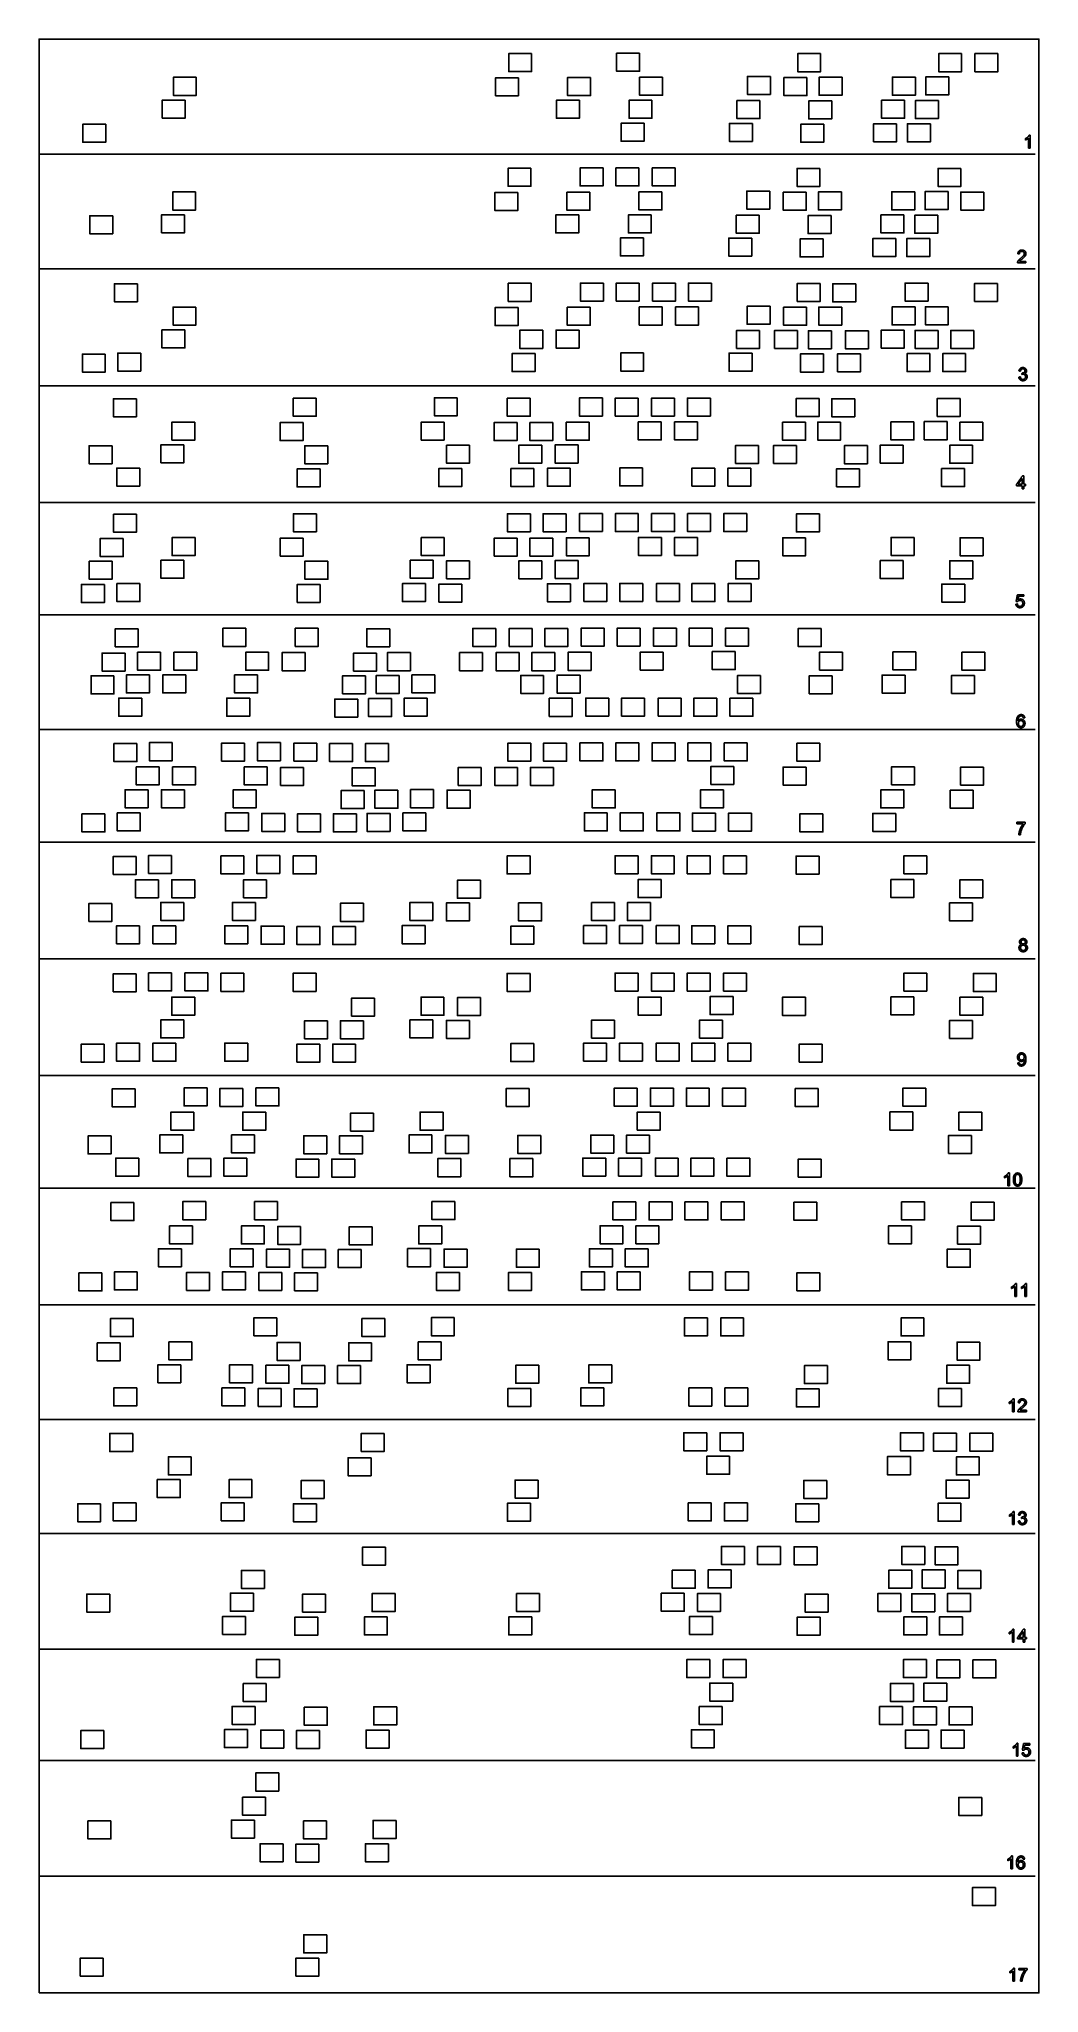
# Model space of a CAD drawing. Header units: millimetres. Extents: x 164 to 552, y -579 to 180.
import ezdxf

# ---------------------------------------------------------------- set-up
doc = ezdxf.new("R2010")
doc.units = ezdxf.units.MM
doc.layers.add('Layer 01', color=12, linetype='Continuous', true_color=0xc80000)
doc.layers.add('Layer 03', color=5, linetype='Continuous', true_color=0x0000ff)

msp = doc.modelspace()

# ---------------------------------------------------------------- linework, layer by layer
at = {"layer": 'Layer 01'}
for p, q in [((548.19, 141.14), (548.19, 137.23)), ((548.19, 137.23), (548.8, 137.23)), ((548.8, 142.25), (548.4, 142.25)), ((548.8, 137.23), (548.8, 142.25)), ((543.87, 92.7), (547.17, 92.7)), ((543.87, 92.7), (547.17, 92.7)), ((547.17, 93.29), (544.72, 93.29)), ((547.17, 93.29), (544.72, 93.29)), ((547.17, 92.7), (547.17, 93.29)), ((547.17, 92.7), (547.17, 93.29)), ((546.9, -124.35), (543.67, -124.35)), ((543.67, -124.35), (543.67, -124.94)), ((543.67, -124.94), (546.11, -124.94)), ((546.9, -124.83), (546.9, -124.35)), ((540.09, -261.58), (540.09, -265.49)), ((540.71, -260.47), (540.31, -260.47)), ((540.71, -265.49), (540.71, -260.47)), ((540.09, -265.49), (540.71, -265.49)), ((542.82, -304.52), (542.82, -308.43)), ((542.82, -308.43), (543.43, -308.43)), ((543.43, -303.41), (543.04, -303.41)), ((543.43, -308.43), (543.43, -303.41)), ((546.7, -304.52), (546.7, -308.43)), ((546.7, -308.43), (547.32, -308.43)), ((547.32, -303.41), (546.92, -303.41)), ((547.32, -308.43), (547.32, -303.41)), ((542.54, -348.13), (542.15, -348.13)), ((542.54, -353.15), (542.54, -348.13)), ((541.93, -349.24), (541.93, -353.15)), ((541.93, -353.15), (542.54, -353.15)), ((544.04, -353.15), (547.34, -353.15)), ((547.34, -352.56), (544.89, -352.56)), ((547.34, -353.15), (547.34, -352.56)), ((541.99, -392.98), (541.99, -396.89)), ((542.6, -391.87), (542.21, -391.87)), ((542.6, -396.89), (542.6, -391.87)), ((541.99, -396.89), (542.6, -396.89)), ((541.9, -438.6), (541.9, -442.5)), ((542.51, -437.49), (542.12, -437.49)), ((542.51, -442.5), (542.51, -437.49)), ((541.9, -442.5), (542.51, -442.5)), ((543.45, -482.9), (543.45, -486.81)), ((544.06, -481.8), (543.66, -481.8)), ((544.06, -486.81), (544.06, -481.8)), ((543.45, -486.81), (544.06, -486.81)), ((541.3, -526.64), (541.3, -530.55)), ((541.3, -530.55), (541.92, -530.55)), ((541.92, -525.53), (541.52, -525.53)), ((541.92, -530.55), (541.92, -525.53)), ((542.11, -570.2), (542.11, -574.11)), ((542.11, -574.11), (542.72, -574.11)), ((542.72, -569.09), (542.33, -569.09)), ((542.72, -574.11), (542.72, -569.09)), ((547.57, -569.18), (544.34, -569.18)), ((544.34, -569.18), (544.34, -569.77)), ((544.34, -569.77), (546.78, -569.77)), ((547.57, -569.65), (547.57, -569.18))]:
    msp.add_line(p, q, dxfattribs=at)
for points in [[(164.24, 134.87), (550.68, 134.87)], [(164.24, 90.38), (550.68, 90.38)], [(164.24, 45.07), (550.68, 45.07)], [(164.24, -0.24), (550.68, -0.24)], [(164.24, -43.9), (550.68, -43.9)], [(164.24, -88.38), (550.68, -88.38)], [(164.24, -132.04), (550.68, -132.04)], [(164.24, -177.35), (550.68, -177.35)], [(164.24, -222.66), (550.68, -222.66)], [(164.24, -266.32), (550.68, -266.32)], [(164.24, -311.63), (550.68, -311.63)], [(164.24, -356.12), (550.68, -356.12)], [(164.24, -400.42), (550.68, -400.42)], [(164.24, -445.29), (550.68, -445.29)], [(164.24, -488.48), (550.68, -488.48)], [(164.24, -533.35), (550.68, -533.35)]]:
    msp.add_lwpolyline(points, dxfattribs=at)
for points, knots in [([(548.4, 142.25), (548.24, 141.93), (547.86, 141.58), (547.47, 141.24), (546.96, 141)], [-9, -9, -9, -8, -8, -7, -7, -7]), ([(546.96, 140.4), (547.25, 140.51), (547.6, 140.72), (547.96, 140.93), (548.19, 141.14)], [-6, -6, -6, -5, -5, -4, -4, -4]), ([(544.61, 96.21), (544.62, 96.68), (544.88, 96.94), (545.15, 97.21), (545.59, 97.21), (546.01, 97.21), (546.27, 96.96), (546.53, 96.71), (546.53, 96.34), (546.53, 96), (546.24, 95.61), (545.96, 95.22), (545.14, 94.55), (544.62, 94.12), (544.34, 93.79), (544.06, 93.46), (543.94, 93.13), (543.86, 92.92), (543.87, 92.7)], [-12, -12, -12, -11, -11, -10, -10, -9, -9, -8, -8, -7, -7, -6, -6, -5, -5, -4, -4, -3, -3, -3]), ([(544.61, 96.21), (544.62, 96.68), (544.88, 96.94), (545.15, 97.21), (545.59, 97.21), (546.01, 97.21), (546.27, 96.96), (546.53, 96.71), (546.53, 96.34), (546.53, 96), (546.24, 95.61), (545.96, 95.22), (545.14, 94.55), (544.62, 94.12), (544.34, 93.79), (544.06, 93.46), (543.94, 93.13), (543.86, 92.92), (543.87, 92.7)], [-12, -12, -12, -11, -11, -10, -10, -9, -9, -8, -8, -7, -7, -6, -6, -5, -5, -4, -4, -3, -3, -3]), ([(544.72, 93.29), (544.82, 93.46), (544.98, 93.62), (545.13, 93.79), (545.69, 94.25), (546.35, 94.81), (546.63, 95.13), (546.92, 95.45), (547.04, 95.74), (547.16, 96.03), (547.16, 96.33), (547.16, 96.92), (546.74, 97.32), (546.32, 97.72), (545.6, 97.72), (544.89, 97.72), (544.47, 97.35), (544.05, 96.98), (543.98, 96.27)], [-22, -22, -22, -21, -21, -20, -20, -19, -19, -18, -18, -17, -17, -16, -16, -15, -15, -14, -14, -13, -13, -13]), ([(544.72, 93.29), (544.82, 93.46), (544.98, 93.62), (545.13, 93.79), (545.69, 94.25), (546.35, 94.81), (546.63, 95.13), (546.92, 95.45), (547.04, 95.74), (547.16, 96.03), (547.16, 96.33), (547.16, 96.92), (546.74, 97.32), (546.32, 97.72), (545.6, 97.72), (544.89, 97.72), (544.47, 97.35), (544.05, 96.98), (543.98, 96.27)], [-22, -22, -22, -21, -21, -20, -20, -19, -19, -18, -18, -17, -17, -16, -16, -15, -15, -14, -14, -13, -13, -13]), ([(544.36, 48.41), (544.42, 47.79), (544.86, 47.4), (545.29, 47), (545.95, 47), (546.68, 47), (547.16, 47.46), (547.63, 47.91), (547.63, 48.57), (547.63, 49.05), (547.39, 49.37), (547.14, 49.7), (546.7, 49.8)], [-43, -43, -43, -42, -42, -41, -41, -40, -40, -39, -39, -38, -38, -37, -37, -37]), ([(546.7, 49.8), (547.04, 49.96), (547.22, 50.22), (547.39, 50.49), (547.39, 50.81), (547.39, 51.15), (547.21, 51.46), (547.02, 51.76), (546.68, 51.93), (546.34, 52.11), (545.93, 52.11), (545.33, 52.11), (544.94, 51.77), (544.54, 51.43), (544.42, 50.81)], [-37, -37, -37, -36, -36, -35, -35, -34, -34, -33, -33, -32, -32, -31, -31, -30, -30, -30]), ([(545.57, 49.46), (545.83, 49.53), (546.01, 49.53), (546.43, 49.53), (546.71, 49.25), (546.98, 48.98), (546.98, 48.56), (546.98, 48.11), (546.69, 47.81), (546.39, 47.51), (545.95, 47.51), (545.59, 47.51), (545.34, 47.74), (545.08, 47.97), (544.98, 48.49)], [-21, -21, -21, -20, -20, -19, -19, -18, -18, -17, -17, -16, -16, -15, -15, -14, -14, -14]), ([(545.04, 50.71), (545.11, 51.16), (545.34, 51.38), (545.58, 51.61), (545.94, 51.61), (546.3, 51.61), (546.53, 51.38), (546.76, 51.16), (546.76, 50.83), (546.76, 50.4), (546.45, 50.19), (546.13, 49.99), (545.64, 50)], [-29, -29, -29, -27.833333, -27.833333, -26.666667, -26.666667, -25.5, -25.5, -24.333333, -24.333333, -23.166667, -23.166667, -22, -22, -22]), ([(543.24, -39.69), (543.3, -40.32), (543.73, -40.7), (544.16, -41.09), (544.84, -41.09), (545.67, -41.09), (546.15, -40.48), (546.55, -39.98), (546.55, -39.31), (546.55, -38.59), (546.1, -38.14), (545.65, -37.69), (544.99, -37.69), (544.5, -37.69), (544.05, -38)], [-29, -29, -29, -28, -28, -27, -27, -26, -26, -25, -25, -24, -24, -23, -23, -22, -22, -22]), ([(543.92, -38.71), (544.06, -38.5), (544.3, -38.36), (544.53, -38.23), (544.83, -38.23), (545.31, -38.23), (545.6, -38.53), (545.9, -38.84), (545.9, -39.36), (545.9, -39.91), (545.59, -40.25), (545.28, -40.58), (544.84, -40.58), (544.47, -40.58), (544.21, -40.34), (543.95, -40.11), (543.88, -39.64)], [-16, -16, -16, -15, -15, -14, -14, -13, -13, -12, -12, -11, -11, -10, -10, -9, -9, -8, -8, -8]), ([(546.71, -83.82), (546.63, -83.24), (546.26, -82.91), (545.88, -82.58), (545.29, -82.58), (544.5, -82.58), (544.03, -83.15), (543.5, -83.81), (543.5, -85.26), (543.5, -86.55), (543.98, -87.12), (544.47, -87.68), (545.23, -87.68), (545.68, -87.68), (546.04, -87.47), (546.39, -87.25), (546.6, -86.85), (546.8, -86.44), (546.8, -85.97), (546.8, -85.26), (546.37, -84.81), (545.94, -84.35), (545.32, -84.35), (544.97, -84.35), (544.65, -84.52), (544.33, -84.68), (544.11, -85.02)], [-37, -37, -37, -36, -36, -35, -35, -34, -34, -33, -33, -32, -32, -31, -31, -30, -30, -29, -29, -28, -28, -27, -27, -26, -26, -25, -25, -24, -24, -24]), ([(544.11, -85.02), (544.12, -84.27), (544.28, -83.86), (544.45, -83.46), (544.74, -83.25), (544.96, -83.08), (545.25, -83.08), (545.62, -83.08), (545.87, -83.35), (546.02, -83.51), (546.1, -83.87)], [-24, -24, -24, -23, -23, -22, -22, -21, -21, -20, -20, -19, -19, -19]), ([(544.2, -85.98), (544.2, -86.29), (544.34, -86.58), (544.47, -86.87), (544.72, -87.02), (544.96, -87.18), (545.22, -87.18), (545.61, -87.18), (545.89, -86.86), (546.17, -86.55), (546.17, -86.01), (546.17, -85.49), (545.9, -85.19), (545.62, -84.9), (545.2, -84.9), (544.78, -84.9), (544.49, -85.19), (544.2, -85.49), (544.2, -85.98)], [0, 0, 0, 1, 1, 2, 2, 3, 3, 4, 4, 5, 5, 6, 6, 7, 7, 8, 8, 9, 9, 9]), ([(546.11, -124.94), (545.65, -125.47), (545.23, -126.25), (544.82, -127.02), (544.6, -127.86), (544.38, -128.69), (544.37, -129.28)], [-11, -11, -11, -10, -10, -9, -9, -8, -8, -8]), ([(545, -129.28), (545.05, -128.53), (545.23, -127.91), (545.49, -127.02), (545.96, -126.18), (546.42, -125.33), (546.9, -124.83)], [-7, -7, -7, -6, -6, -5, -5, -4, -4, -4]), ([(545.39, -171.8), (544.94, -171.92), (544.69, -172.25), (544.44, -172.58), (544.44, -173.07), (544.44, -173.72), (544.9, -174.16), (545.35, -174.6), (546.09, -174.6), (546.83, -174.6), (547.28, -174.16), (547.74, -173.73), (547.74, -173.09), (547.74, -172.62), (547.5, -172.29), (547.26, -171.95), (546.8, -171.8)], [-16, -16, -16, -15, -15, -14, -14, -13, -13, -12, -12, -11, -11, -10, -10, -9, -9, -8, -8, -8]), ([(546.8, -171.8), (547.17, -171.66), (547.35, -171.41), (547.53, -171.15), (547.53, -170.8), (547.53, -170.26), (547.13, -169.88), (546.73, -169.5), (546.08, -169.5), (545.43, -169.5), (545.04, -169.87), (544.64, -170.24), (544.64, -170.79), (544.64, -171.15), (544.83, -171.41), (545.01, -171.66), (545.39, -171.8)], [-8, -8, -8, -7, -7, -6, -6, -5, -5, -4, -4, -3, -3, -2, -2, -1, -1, 0, 0, 0]), ([(545.07, -173.07), (545.07, -173.33), (545.2, -173.58), (545.32, -173.83), (545.57, -173.96), (545.81, -174.09), (546.1, -174.09), (546.54, -174.09), (546.82, -173.81), (547.11, -173.53), (547.11, -173.09), (547.11, -172.65), (546.81, -172.36), (546.52, -172.07), (546.08, -172.07), (545.64, -172.07), (545.36, -172.36), (545.07, -172.64), (545.07, -173.07)], [0, 0, 0, 1, 1, 2, 2, 3, 3, 4, 4, 5, 5, 6, 6, 7, 7, 8, 8, 9, 9, 9]), ([(545.27, -170.76), (545.27, -171.12), (545.5, -171.34), (545.73, -171.57), (546.09, -171.57), (546.45, -171.57), (546.67, -171.35), (546.9, -171.12), (546.9, -170.8), (546.9, -170.46), (546.67, -170.23), (546.43, -170), (546.09, -170), (545.74, -170), (545.5, -170.23), (545.27, -170.45), (545.27, -170.76)], [0, 0, 0, 1, 1, 2, 2, 3, 3, 4, 4, 5, 5, 6, 6, 7, 7, 8, 8, 8]), ([(543.96, -217.71), (544.03, -218.3), (544.4, -218.62), (544.77, -218.95), (545.36, -218.95), (545.91, -218.95), (546.32, -218.65), (546.73, -218.35), (546.94, -217.79), (547.15, -217.22), (547.15, -216.26), (547.15, -215.34), (546.94, -214.85), (546.73, -214.37), (546.33, -214.11), (545.92, -213.84), (545.43, -213.84), (544.76, -213.84), (544.31, -214.31), (543.86, -214.77), (543.86, -215.53), (543.86, -216.27), (544.29, -216.72), (544.72, -217.17), (545.34, -217.17), (545.71, -217.17), (546.03, -216.98), (546.35, -216.8), (546.54, -216.51)], [-43, -43, -43, -42, -42, -41, -41, -40, -40, -39, -39, -38, -38, -37, -37, -36, -36, -35, -35, -34, -34, -33, -33, -32, -32, -31, -31, -30, -30, -29, -29, -29]), ([(546.47, -215.5), (546.47, -214.97), (546.19, -214.66), (545.9, -214.35), (545.51, -214.35), (545.1, -214.35), (544.8, -214.69), (544.49, -215.02), (544.49, -215.55), (544.49, -216.03), (544.78, -216.33), (545.07, -216.63), (545.49, -216.63), (545.92, -216.63), (546.19, -216.33), (546.47, -216.03), (546.47, -215.5)], [0, 0, 0, 1, 1, 2, 2, 3, 3, 4, 4, 5, 5, 6, 6, 7, 7, 8, 8, 8]), ([(546.54, -216.51), (546.54, -216.59), (546.54, -216.63), (546.54, -217.01), (546.45, -217.38), (546.35, -217.75), (546.22, -217.97), (546.08, -218.18), (545.87, -218.31), (545.66, -218.44), (545.37, -218.44), (545.04, -218.44), (544.83, -218.25), (544.62, -218.07), (544.55, -217.65)], [-29, -29, -29, -28, -28, -27, -27, -26, -26, -25, -25, -24, -24, -23, -23, -22, -22, -22]), ([(540.31, -260.47), (540.15, -260.8), (539.76, -261.14), (539.38, -261.48), (538.87, -261.73)], [-9, -9, -9, -8, -8, -7, -7, -7]), ([(538.87, -262.32), (539.15, -262.21), (539.51, -262), (539.87, -261.79), (540.09, -261.58)], [-6, -6, -6, -5, -5, -4, -4, -4]), ([(542.28, -263.02), (542.28, -264.43), (542.77, -265.06), (543.18, -265.57), (543.91, -265.57), (544.45, -265.57), (544.81, -265.28), (545.17, -264.98), (545.35, -264.44), (545.54, -263.9), (545.54, -263.02), (545.54, -262.28), (545.42, -261.84), (545.31, -261.41), (545.11, -261.1), (544.91, -260.8), (544.61, -260.63), (544.31, -260.47), (543.91, -260.47), (543.36, -260.47), (543, -260.77), (542.64, -261.06), (542.46, -261.6), (542.28, -262.14), (542.28, -263.02)], [-12, -12, -12, -11, -11, -10, -10, -9, -9, -8, -8, -7, -7, -6, -6, -5, -5, -4, -4, -3, -3, -2, -2, -1, -1, 0, 0, 0]), ([(542.91, -263.02), (542.91, -264.26), (543.2, -264.66), (543.48, -265.07), (543.91, -265.07), (544.33, -265.07), (544.62, -264.66), (544.9, -264.25), (544.9, -263.02), (544.9, -261.79), (544.62, -261.39), (544.33, -260.98), (543.9, -260.98), (543.48, -260.98), (543.22, -261.34), (542.91, -261.79), (542.91, -263.02)], [0, 0, 0, 1, 1, 2, 2, 3, 3, 4, 4, 5, 5, 6, 6, 7, 7, 8, 8, 8]), ([(543.04, -303.41), (542.88, -303.74), (542.49, -304.08), (542.11, -304.43), (541.59, -304.67)], [-9, -9, -9, -8, -8, -7, -7, -7]), ([(541.59, -305.26), (541.88, -305.16), (542.24, -304.94), (542.6, -304.73), (542.82, -304.52)], [-6, -6, -6, -5, -5, -4, -4, -4]), ([(546.92, -303.41), (546.76, -303.74), (546.38, -304.08), (545.99, -304.43), (545.48, -304.67)], [-9, -9, -9, -8, -8, -7, -7, -7]), ([(545.48, -305.26), (545.76, -305.16), (546.12, -304.94), (546.48, -304.73), (546.7, -304.52)], [-6, -6, -6, -5, -5, -4, -4, -4]), ([(542.15, -348.13), (541.99, -348.46), (541.6, -348.8), (541.22, -349.15), (540.7, -349.39)], [-9, -9, -9, -8, -8, -7, -7, -7]), ([(544.78, -349.64), (544.79, -349.17), (545.05, -348.91), (545.32, -348.64), (545.76, -348.64), (546.18, -348.64), (546.44, -348.89), (546.7, -349.14), (546.7, -349.51), (546.7, -349.86), (546.41, -350.25), (546.13, -350.64), (545.31, -351.3), (544.79, -351.73), (544.51, -352.06), (544.23, -352.39), (544.11, -352.73), (544.03, -352.93), (544.04, -353.15)], [-12, -12, -12, -11, -11, -10, -10, -9, -9, -8, -8, -7, -7, -6, -6, -5, -5, -4, -4, -3, -3, -3]), ([(544.89, -352.56), (544.99, -352.4), (545.15, -352.23), (545.3, -352.06), (545.86, -351.6), (546.52, -351.04), (546.8, -350.72), (547.09, -350.4), (547.21, -350.11), (547.33, -349.82), (547.33, -349.52), (547.33, -348.93), (546.91, -348.53), (546.49, -348.13), (545.77, -348.13), (545.06, -348.13), (544.64, -348.5), (544.22, -348.87), (544.15, -349.58)], [-22, -22, -22, -21, -21, -20, -20, -19, -19, -18, -18, -17, -17, -16, -16, -15, -15, -14, -14, -13, -13, -13]), ([(540.7, -349.98), (540.99, -349.88), (541.35, -349.67), (541.71, -349.45), (541.93, -349.24)], [-6, -6, -6, -5, -5, -4, -4, -4]), ([(542.21, -391.87), (542.05, -392.19), (541.66, -392.54), (541.28, -392.88), (540.76, -393.12)], [-9, -9, -9, -8, -8, -7, -7, -7]), ([(540.76, -393.72), (541.05, -393.61), (541.41, -393.4), (541.77, -393.19), (541.99, -392.98)], [-6, -6, -6, -5, -5, -4, -4, -4]), ([(544.18, -395.57), (544.24, -396.19), (544.68, -396.58), (545.11, -396.97), (545.77, -396.97), (546.5, -396.97), (546.97, -396.52), (547.45, -396.06), (547.45, -395.41), (547.45, -394.93), (547.21, -394.6), (546.96, -394.28), (546.52, -394.18)], [-43, -43, -43, -42, -42, -41, -41, -40, -40, -39, -39, -38, -38, -37, -37, -37]), ([(546.52, -394.18), (546.86, -394.02), (547.03, -393.76), (547.21, -393.49), (547.21, -393.17), (547.21, -392.83), (547.02, -392.52), (546.84, -392.22), (546.5, -392.04), (546.15, -391.87), (545.74, -391.87), (545.15, -391.87), (544.75, -392.21), (544.35, -392.55), (544.24, -393.16)], [-37, -37, -37, -36, -36, -35, -35, -34, -34, -33, -33, -32, -32, -31, -31, -30, -30, -30]), ([(544.85, -393.27), (544.92, -392.82), (545.16, -392.6), (545.4, -392.37), (545.76, -392.37), (546.12, -392.37), (546.35, -392.59), (546.58, -392.82), (546.58, -393.15), (546.58, -393.58), (546.26, -393.78), (545.95, -393.99), (545.46, -393.98)], [-29, -29, -29, -27.833333, -27.833333, -26.666667, -26.666667, -25.5, -25.5, -24.333333, -24.333333, -23.166667, -23.166667, -22, -22, -22]), ([(545.39, -394.52), (545.65, -394.45), (545.82, -394.45), (546.25, -394.45), (546.52, -394.73), (546.8, -395), (546.8, -395.42), (546.8, -395.87), (546.5, -396.17), (546.2, -396.47), (545.77, -396.47), (545.41, -396.47), (545.15, -396.24), (544.9, -396.01), (544.79, -395.48)], [-21, -21, -21, -20, -20, -19, -19, -18, -18, -17, -17, -16, -16, -15, -15, -14, -14, -14]), ([(542.12, -437.49), (541.96, -437.81), (541.57, -438.16), (541.19, -438.5), (540.67, -438.74)], [-9, -9, -9, -8, -8, -7, -7, -7]), ([(540.67, -439.33), (540.96, -439.23), (541.32, -439.02), (541.68, -438.81), (541.9, -438.6)], [-6, -6, -6, -5, -5, -4, -4, -4]), ([(543.66, -481.8), (543.5, -482.12), (543.12, -482.47), (542.73, -482.81), (542.22, -483.05)], [-9, -9, -9, -8, -8, -7, -7, -7]), ([(542.22, -483.64), (542.51, -483.54), (542.87, -483.33), (543.22, -483.12), (543.45, -482.9)], [-6, -6, -6, -5, -5, -4, -4, -4]), ([(545.63, -485.51), (545.69, -486.14), (546.12, -486.52), (546.55, -486.9), (547.24, -486.9), (548.07, -486.9), (548.55, -486.29), (548.94, -485.8), (548.94, -485.12), (548.94, -484.41), (548.49, -483.95), (548.04, -483.5), (547.39, -483.5), (546.9, -483.5), (546.45, -483.81)], [-29, -29, -29, -28, -28, -27, -27, -26, -26, -25, -25, -24, -24, -23, -23, -22, -22, -22]), ([(546.32, -484.53), (546.45, -484.31), (546.69, -484.18), (546.93, -484.04), (547.23, -484.04), (547.7, -484.04), (548, -484.35), (548.29, -484.65), (548.29, -485.17), (548.29, -485.73), (547.99, -486.06), (547.68, -486.39), (547.24, -486.39), (546.87, -486.39), (546.61, -486.16), (546.35, -485.92), (546.28, -485.45)], [-16, -16, -16, -15, -15, -14, -14, -13, -13, -12, -12, -11, -11, -10, -10, -9, -9, -8, -8, -8]), ([(541.52, -525.53), (541.36, -525.86), (540.98, -526.2), (540.59, -526.54), (540.08, -526.79)], [-9, -9, -9, -8, -8, -7, -7, -7]), ([(540.08, -527.38), (540.36, -527.27), (540.72, -527.06), (541.08, -526.85), (541.3, -526.64)], [-6, -6, -6, -5, -5, -4, -4, -4]), ([(546.67, -526.78), (546.6, -526.19), (546.22, -525.86), (545.84, -525.53), (545.25, -525.53), (544.46, -525.53), (544, -526.1), (543.46, -526.76), (543.46, -528.21), (543.46, -529.51), (543.94, -530.07), (544.43, -530.63), (545.2, -530.63), (545.65, -530.63), (546, -530.42), (546.35, -530.2), (546.56, -529.8), (546.76, -529.4), (546.76, -528.93), (546.76, -528.21), (546.33, -527.76), (545.9, -527.31), (545.28, -527.31), (544.93, -527.31), (544.61, -527.47), (544.29, -527.63), (544.07, -527.97)], [-37, -37, -37, -36, -36, -35, -35, -34, -34, -33, -33, -32, -32, -31, -31, -30, -30, -29, -29, -28, -28, -27, -27, -26, -26, -25, -25, -24, -24, -24]), ([(544.07, -527.97), (544.08, -527.22), (544.24, -526.82), (544.41, -526.41), (544.7, -526.2), (544.92, -526.04), (545.22, -526.04), (545.58, -526.04), (545.83, -526.3), (545.98, -526.46), (546.06, -526.82)], [-24, -24, -24, -23, -23, -22, -22, -21, -21, -20, -20, -19, -19, -19]), ([(544.17, -528.93), (544.17, -529.25), (544.3, -529.54), (544.44, -529.83), (544.68, -529.98), (544.92, -530.13), (545.19, -530.13), (545.57, -530.13), (545.85, -529.82), (546.13, -529.5), (546.13, -528.96), (546.13, -528.45), (545.86, -528.15), (545.58, -527.85), (545.16, -527.85), (544.75, -527.85), (544.46, -528.15), (544.17, -528.45), (544.17, -528.93)], [0, 0, 0, 1, 1, 2, 2, 3, 3, 4, 4, 5, 5, 6, 6, 7, 7, 8, 8, 9, 9, 9]), ([(542.33, -569.09), (542.17, -569.42), (541.78, -569.76), (541.4, -570.1), (540.88, -570.35)], [-9, -9, -9, -8, -8, -7, -7, -7]), ([(540.88, -570.94), (541.17, -570.83), (541.53, -570.62), (541.89, -570.41), (542.11, -570.2)], [-6, -6, -6, -5, -5, -4, -4, -4]), ([(546.78, -569.77), (546.32, -570.3), (545.9, -571.07), (545.49, -571.85), (545.27, -572.68), (545.05, -573.52), (545.04, -574.11)], [-11, -11, -11, -10, -10, -9, -9, -8, -8, -8]), ([(545.67, -574.11), (545.72, -573.36), (545.9, -572.74), (546.16, -571.85), (546.63, -571), (547.09, -570.16), (547.57, -569.65)], [-7, -7, -7, -6, -6, -5, -5, -4, -4, -4])]:
    msp.add_open_spline(points, degree=2, knots=knots, dxfattribs=at)
for points in [[(546.96, 141), (546.96, 140.7), (546.96, 140.4)], [(543.98, 96.27), (544.3, 96.24), (544.61, 96.21)], [(543.98, 96.27), (544.3, 96.24), (544.61, 96.21)], [(544.98, 48.49), (544.67, 48.45), (544.36, 48.41)], [(544.42, 50.81), (544.73, 50.76), (545.04, 50.71)], [(545.64, 50), (545.61, 49.73), (545.57, 49.46)], [(545.77, 10.05), (544.63, 8.43), (543.49, 6.81)], [(545.65, 9.06), (544.87, 7.94), (544.09, 6.81)], [(545.65, 6.81), (545.65, 7.94), (545.65, 9.06)], [(546.27, 10.05), (546.02, 10.05), (545.77, 10.05)], [(546.27, 6.81), (546.27, 8.43), (546.27, 10.05)], [(543.49, 6.81), (543.49, 6.53), (543.49, 6.25)], [(543.49, 6.25), (544.57, 6.25), (545.65, 6.25)], [(544.09, 6.81), (544.87, 6.81), (545.65, 6.81)], [(545.65, 6.25), (545.65, 5.65), (545.65, 5.05)], [(545.65, 5.05), (545.96, 5.05), (546.27, 5.05)], [(546.94, 6.81), (546.61, 6.81), (546.27, 6.81)], [(546.27, 5.05), (546.27, 5.65), (546.27, 6.25)], [(546.27, 6.25), (546.61, 6.25), (546.94, 6.25)], [(546.94, 6.25), (546.94, 6.53), (546.94, 6.81)], [(543.83, -36.07), (543.59, -37.36), (543.34, -38.64)], [(546.31, -36.07), (545.07, -36.07), (543.83, -36.07)], [(544.05, -38), (544.19, -37.33), (544.32, -36.66)], [(544.32, -36.66), (545.32, -36.66), (546.31, -36.66)], [(546.31, -36.66), (546.31, -36.37), (546.31, -36.07)], [(543.88, -39.64), (543.56, -39.66), (543.24, -39.69)], [(543.34, -38.64), (543.63, -38.68), (543.92, -38.71)], [(546.1, -83.87), (546.4, -83.85), (546.71, -83.82)], [(544.37, -129.28), (544.68, -129.28), (545, -129.28)], [(544.55, -217.65), (544.25, -217.68), (543.96, -217.71)], [(538.87, -261.73), (538.87, -262.02), (538.87, -262.32)], [(541.59, -304.67), (541.59, -304.96), (541.59, -305.26)], [(545.48, -304.67), (545.48, -304.96), (545.48, -305.26)], [(540.7, -349.39), (540.7, -349.69), (540.7, -349.98)], [(544.15, -349.58), (544.47, -349.61), (544.78, -349.64)], [(540.76, -393.12), (540.76, -393.42), (540.76, -393.72)], [(544.24, -393.16), (544.55, -393.22), (544.85, -393.27)], [(545.46, -393.98), (545.42, -394.25), (545.39, -394.52)], [(544.79, -395.48), (544.49, -395.53), (544.18, -395.57)], [(540.67, -438.74), (540.67, -439.04), (540.67, -439.33)], [(546.16, -437.51), (545.02, -439.13), (543.88, -440.75)], [(546.05, -438.49), (545.27, -439.62), (544.48, -440.75)], [(546.05, -440.75), (546.05, -439.62), (546.05, -438.49)], [(546.66, -437.51), (546.41, -437.51), (546.16, -437.51)], [(546.66, -440.75), (546.66, -439.13), (546.66, -437.51)], [(543.88, -440.75), (543.88, -441.03), (543.88, -441.31)], [(543.88, -441.31), (544.97, -441.31), (546.05, -441.31)], [(544.48, -440.75), (545.27, -440.75), (546.05, -440.75)], [(546.05, -441.31), (546.05, -441.91), (546.05, -442.5)], [(546.05, -442.5), (546.36, -442.5), (546.66, -442.5)], [(547.34, -440.75), (547, -440.75), (546.66, -440.75)], [(546.66, -442.5), (546.66, -441.91), (546.66, -441.31)], [(546.66, -441.31), (547, -441.31), (547.34, -441.31)], [(547.34, -441.31), (547.34, -441.03), (547.34, -440.75)], [(542.22, -483.05), (542.22, -483.35), (542.22, -483.64)], [(546.22, -481.89), (545.98, -483.17), (545.74, -484.45)], [(545.74, -484.45), (546.03, -484.49), (546.32, -484.53)], [(548.71, -481.89), (547.47, -481.89), (546.22, -481.89)], [(546.45, -483.81), (546.58, -483.14), (546.71, -482.47)], [(546.71, -482.47), (547.71, -482.47), (548.71, -482.47)], [(548.71, -482.47), (548.71, -482.18), (548.71, -481.89)], [(546.28, -485.45), (545.95, -485.48), (545.63, -485.51)], [(540.08, -526.79), (540.08, -527.08), (540.08, -527.38)], [(546.06, -526.82), (546.37, -526.8), (546.67, -526.78)], [(540.88, -570.35), (540.88, -570.64), (540.88, -570.94)], [(545.04, -574.11), (545.35, -574.11), (545.67, -574.11)]]:
    msp.add_open_spline(points, degree=2, dxfattribs=at)
at = {"layer": 'Layer 03'}
for points in [[(164.26, -578.68), (552.18, -578.68), (552.18, 179.59), (164.26, 179.59)], [(355.36, 173.99), (355.36, 166.99), (346.45, 166.99), (346.45, 173.99)], [(397.24, 174.08), (397.24, 167.08), (388.33, 167.08), (388.33, 174.08)], [(467.5, 173.94), (467.5, 166.94), (458.59, 166.94), (458.59, 173.94)], [(522.2, 173.94), (522.2, 166.94), (513.29, 166.94), (513.29, 173.94)], [(536.25, 173.94), (536.25, 166.94), (527.34, 166.94), (527.34, 173.94)], [(225.25, 164.75), (225.25, 157.75), (216.34, 157.75), (216.34, 164.75)], [(350.25, 164.57), (350.25, 157.57), (341.34, 157.57), (341.34, 164.57)], [(378.22, 164.69), (378.22, 157.69), (369.31, 157.69), (369.31, 164.69)], [(406.17, 164.81), (406.17, 157.81), (397.26, 157.81), (397.26, 164.81)], [(448.01, 165.11), (448.01, 158.11), (439.1, 158.11), (439.1, 165.11)], [(462.17, 164.68), (462.17, 157.68), (453.26, 157.68), (453.26, 164.68)], [(475.79, 164.78), (475.79, 157.78), (466.88, 157.78), (466.88, 164.78)], [(504.25, 164.82), (504.25, 157.82), (495.34, 157.82), (495.34, 164.82)], [(517.17, 164.92), (517.17, 157.92), (508.26, 157.92), (508.26, 164.92)], [(220.94, 155.93), (220.94, 148.93), (212.03, 148.93), (212.03, 155.93)], [(373.91, 155.86), (373.91, 148.86), (365, 148.86), (365, 155.86)], [(402.05, 155.88), (402.05, 148.88), (393.14, 148.88), (393.14, 155.88)], [(443.94, 155.72), (443.94, 148.72), (435.03, 148.72), (435.03, 155.72)], [(471.8, 155.59), (471.8, 148.59), (462.89, 148.59), (462.89, 155.59)], [(500.04, 155.85), (500.04, 148.85), (491.13, 148.85), (491.13, 155.85)], [(513.18, 155.73), (513.18, 148.73), (504.27, 148.73), (504.27, 155.73)], [(190.08, 146.55), (190.08, 139.55), (181.17, 139.55), (181.17, 146.55)], [(398.96, 146.95), (398.96, 139.95), (390.05, 139.95), (390.05, 146.95)], [(441, 146.88), (441, 139.88), (432.09, 139.88), (432.09, 146.88)], [(468.68, 146.56), (468.68, 139.56), (459.77, 139.56), (459.77, 146.56)], [(496.95, 146.73), (496.95, 139.73), (488.04, 139.73), (488.04, 146.73)], [(510.06, 146.71), (510.06, 139.71), (501.15, 139.71), (501.15, 146.71)], [(355.1, 129.48), (355.1, 122.48), (346.19, 122.48), (346.19, 129.48)], [(383.07, 129.6), (383.07, 122.6), (374.16, 122.6), (374.16, 129.6)], [(396.98, 129.58), (396.98, 122.58), (388.07, 122.58), (388.07, 129.58)], [(411.07, 129.58), (411.07, 122.58), (402.15, 122.58), (402.15, 129.58)], [(467.24, 129.43), (467.24, 122.43), (458.33, 122.43), (458.33, 129.43)], [(521.94, 129.43), (521.94, 122.43), (513.03, 122.43), (513.03, 129.43)], [(224.99, 120.25), (224.99, 113.25), (216.08, 113.25), (216.08, 120.25)], [(349.99, 120.06), (349.99, 113.06), (341.08, 113.06), (341.08, 120.06)], [(377.96, 120.18), (377.96, 113.18), (369.05, 113.18), (369.05, 120.18)], [(405.91, 120.3), (405.91, 113.3), (397, 113.3), (397, 120.3)], [(447.75, 120.6), (447.75, 113.6), (438.84, 113.6), (438.84, 120.6)], [(461.91, 120.18), (461.91, 113.18), (453, 113.18), (453, 120.18)], [(475.53, 120.27), (475.53, 113.27), (466.62, 113.27), (466.62, 120.27)], [(503.99, 120.32), (503.99, 113.32), (495.08, 113.32), (495.08, 120.32)], [(516.91, 120.41), (516.91, 113.41), (508, 113.41), (508, 120.41)], [(530.75, 120.2), (530.75, 113.2), (521.84, 113.2), (521.84, 120.2)], [(192.83, 111.06), (192.83, 104.06), (183.92, 104.06), (183.92, 111.06)], [(220.68, 111.42), (220.68, 104.42), (211.77, 104.42), (211.77, 111.42)], [(373.65, 111.36), (373.65, 104.36), (364.74, 104.36), (364.74, 111.36)], [(401.79, 111.37), (401.79, 104.37), (392.88, 104.37), (392.88, 111.37)], [(443.68, 111.21), (443.68, 104.21), (434.77, 104.21), (434.77, 111.21)], [(471.54, 111.08), (471.54, 104.08), (462.63, 104.08), (462.63, 111.08)], [(499.78, 111.34), (499.78, 104.34), (490.87, 104.34), (490.87, 111.34)], [(512.92, 111.22), (512.92, 104.22), (504.01, 104.22), (504.01, 111.22)], [(398.7, 102.44), (398.7, 95.44), (389.79, 95.44), (389.79, 102.44)], [(440.74, 102.38), (440.74, 95.38), (431.83, 95.38), (431.83, 102.38)], [(468.42, 102.06), (468.42, 95.06), (459.51, 95.06), (459.51, 102.06)], [(496.69, 102.22), (496.69, 95.22), (487.78, 95.22), (487.78, 102.22)], [(509.8, 102.2), (509.8, 95.2), (500.89, 95.2), (500.89, 102.2)], [(202.37, 84.64), (202.37, 77.64), (193.46, 77.64), (193.46, 84.64)], [(355.22, 84.81), (355.22, 77.81), (346.31, 77.81), (346.31, 84.81)], [(383.19, 84.93), (383.19, 77.93), (374.28, 77.93), (374.28, 84.93)], [(397.1, 84.91), (397.1, 77.91), (388.19, 77.91), (388.19, 84.91)], [(411.18, 84.91), (411.18, 77.91), (402.27, 77.91), (402.27, 84.91)], [(425.09, 84.91), (425.09, 77.91), (416.18, 77.91), (416.18, 84.91)], [(467.36, 84.77), (467.36, 77.77), (458.44, 77.77), (458.44, 84.77)], [(481.1, 84.62), (481.1, 77.62), (472.19, 77.62), (472.19, 84.62)], [(509.16, 84.91), (509.16, 77.91), (500.25, 77.91), (500.25, 84.91)], [(536.11, 84.77), (536.11, 77.77), (527.2, 77.77), (527.2, 84.77)], [(447.87, 75.93), (447.87, 68.93), (438.96, 68.93), (438.96, 75.93)], [(225.11, 75.58), (225.11, 68.58), (216.2, 68.58), (216.2, 75.58)], [(350.11, 75.39), (350.11, 68.39), (341.2, 68.39), (341.2, 75.39)], [(378.08, 75.51), (378.08, 68.51), (369.17, 68.51), (369.17, 75.51)], [(406.03, 75.63), (406.03, 68.63), (397.12, 68.63), (397.12, 75.63)], [(420.11, 75.63), (420.11, 68.63), (411.2, 68.63), (411.2, 75.63)], [(462.03, 75.51), (462.03, 68.51), (453.11, 68.51), (453.11, 75.51)], [(475.65, 75.6), (475.65, 68.6), (466.74, 68.6), (466.74, 75.6)], [(504.11, 75.65), (504.11, 68.65), (495.2, 68.65), (495.2, 75.65)], [(517.03, 75.74), (517.03, 68.74), (508.12, 68.74), (508.12, 75.74)], [(220.8, 66.75), (220.8, 59.75), (211.89, 59.75), (211.89, 66.75)], [(359.66, 66.57), (359.66, 59.57), (350.75, 59.57), (350.75, 66.57)], [(373.77, 66.69), (373.77, 59.69), (364.86, 59.69), (364.86, 66.69)], [(443.8, 66.54), (443.8, 59.54), (434.89, 59.54), (434.89, 66.54)], [(458.52, 66.53), (458.52, 59.53), (449.61, 59.53), (449.61, 66.53)], [(471.66, 66.41), (471.66, 59.41), (462.75, 59.41), (462.75, 66.41)], [(486.01, 66.42), (486.01, 59.42), (477.1, 59.42), (477.1, 66.42)], [(499.9, 66.67), (499.9, 59.67), (490.99, 59.67), (490.99, 66.67)], [(513.04, 66.55), (513.04, 59.55), (504.13, 59.55), (504.13, 66.55)], [(526.87, 66.56), (526.87, 59.56), (517.96, 59.56), (517.96, 66.56)], [(189.94, 57.37), (189.94, 50.37), (181.03, 50.37), (181.03, 57.37)], [(203.68, 57.73), (203.68, 50.73), (194.77, 50.73), (194.77, 57.73)], [(356.66, 57.55), (356.66, 50.55), (347.75, 50.55), (347.75, 57.55)], [(398.82, 57.77), (398.82, 50.77), (389.91, 50.77), (389.91, 57.77)], [(440.86, 57.71), (440.86, 50.71), (431.95, 50.71), (431.95, 57.71)], [(468.54, 57.39), (468.54, 50.39), (459.63, 50.39), (459.63, 57.39)], [(483, 57.48), (483, 50.48), (474.09, 50.48), (474.09, 57.48)], [(509.92, 57.53), (509.92, 50.53), (501.01, 50.53), (501.01, 57.53)], [(523.75, 57.54), (523.75, 50.54), (514.84, 50.54), (514.84, 57.54)], [(201.97, 40.02), (201.97, 33.02), (193.06, 33.02), (193.06, 40.02)], [(271.78, 40.2), (271.78, 33.2), (262.87, 33.2), (262.87, 40.2)], [(326.52, 40.39), (326.52, 33.39), (317.6, 33.39), (317.6, 40.39)], [(354.82, 40.19), (354.82, 33.19), (345.91, 33.19), (345.91, 40.19)], [(382.79, 40.31), (382.79, 33.31), (373.88, 33.31), (373.88, 40.31)], [(396.7, 40.29), (396.7, 33.29), (387.79, 33.29), (387.79, 40.29)], [(410.78, 40.29), (410.78, 33.29), (401.87, 33.29), (401.87, 40.29)], [(424.69, 40.29), (424.69, 33.29), (415.78, 33.29), (415.78, 40.29)], [(466.95, 40.15), (466.95, 33.15), (458.04, 33.15), (458.04, 40.15)], [(480.7, 40.01), (480.7, 33.01), (471.79, 33.01), (471.79, 40.01)], [(521.66, 40.15), (521.66, 33.15), (512.75, 33.15), (512.75, 40.15)], [(224.71, 30.96), (224.71, 23.96), (215.8, 23.96), (215.8, 30.96)], [(266.67, 30.78), (266.67, 23.78), (257.76, 23.78), (257.76, 30.78)], [(321.4, 30.97), (321.4, 23.97), (312.49, 23.97), (312.49, 30.97)], [(349.71, 30.77), (349.71, 23.77), (340.8, 23.77), (340.8, 30.77)], [(363.57, 30.77), (363.57, 23.77), (354.66, 23.77), (354.66, 30.77)], [(377.68, 30.89), (377.68, 23.89), (368.77, 23.89), (368.77, 30.89)], [(405.63, 31.01), (405.63, 24.01), (396.72, 24.01), (396.72, 31.01)], [(419.71, 31.01), (419.71, 24.01), (410.8, 24.01), (410.8, 31.01)], [(461.62, 30.89), (461.62, 23.89), (452.71, 23.89), (452.71, 30.89)], [(475.25, 30.98), (475.25, 23.98), (466.34, 23.98), (466.34, 30.98)], [(503.7, 31.03), (503.7, 24.03), (494.79, 24.03), (494.79, 31.03)], [(516.63, 31.12), (516.63, 24.12), (507.72, 24.12), (507.72, 31.12)], [(530.47, 30.91), (530.47, 23.91), (521.56, 23.91), (521.56, 30.91)], [(192.54, 21.77), (192.54, 14.77), (183.63, 14.77), (183.63, 21.77)], [(220.4, 22.14), (220.4, 15.14), (211.49, 15.14), (211.49, 22.14)], [(276.25, 21.8), (276.25, 14.8), (267.34, 14.8), (267.34, 21.8)], [(331.24, 21.95), (331.24, 14.95), (322.33, 14.95), (322.33, 21.95)], [(359.26, 21.95), (359.26, 14.95), (350.35, 14.95), (350.35, 21.95)], [(373.37, 22.07), (373.37, 15.07), (364.46, 15.07), (364.46, 22.07)], [(443.4, 21.92), (443.4, 14.92), (434.49, 14.92), (434.49, 21.92)], [(458.12, 21.91), (458.12, 14.91), (449.21, 14.91), (449.21, 21.91)], [(485.61, 21.81), (485.61, 14.81), (476.69, 14.81), (476.69, 21.81)], [(499.5, 22.05), (499.5, 15.05), (490.59, 15.05), (490.59, 22.05)], [(526.47, 21.95), (526.47, 14.95), (517.56, 14.95), (517.56, 21.95)], [(203.28, 13.11), (203.28, 6.11), (194.37, 6.11), (194.37, 13.11)], [(273.24, 12.77), (273.24, 5.77), (264.33, 5.77), (264.33, 12.77)], [(328.24, 12.93), (328.24, 5.93), (319.33, 5.93), (319.33, 12.93)], [(356.25, 12.93), (356.25, 5.93), (347.34, 5.93), (347.34, 12.93)], [(370.36, 13.05), (370.36, 6.05), (361.45, 6.05), (361.45, 13.05)], [(398.42, 13.15), (398.42, 6.15), (389.51, 6.15), (389.51, 13.15)], [(426.44, 13.09), (426.44, 6.09), (417.52, 6.09), (417.52, 13.09)], [(440.46, 13.09), (440.46, 6.09), (431.54, 6.09), (431.54, 13.09)], [(482.6, 12.86), (482.6, 5.86), (473.69, 5.86), (473.69, 12.86)], [(523.35, 12.92), (523.35, 5.92), (514.44, 5.92), (514.44, 12.92)], [(202.02, -4.8), (202.02, -11.8), (193.11, -11.8), (193.11, -4.8)], [(271.83, -4.62), (271.83, -11.62), (262.92, -11.62), (262.92, -4.62)], [(354.87, -4.63), (354.87, -11.63), (345.96, -11.63), (345.96, -4.63)], [(368.73, -4.63), (368.73, -11.63), (359.82, -11.63), (359.82, -4.63)], [(382.84, -4.51), (382.84, -11.51), (373.93, -11.51), (373.93, -4.51)], [(396.75, -4.53), (396.75, -11.53), (387.84, -11.53), (387.84, -4.53)], [(410.83, -4.53), (410.83, -11.53), (401.92, -11.53), (401.92, -4.53)], [(424.74, -4.53), (424.74, -11.53), (415.83, -11.53), (415.83, -4.53)], [(438.82, -4.53), (438.82, -11.53), (429.91, -11.53), (429.91, -4.53)], [(467, -4.67), (467, -11.67), (458.09, -11.67), (458.09, -4.67)], [(196.9, -14.22), (196.9, -21.22), (187.99, -21.22), (187.99, -14.22)], [(224.76, -13.86), (224.76, -20.86), (215.85, -20.86), (215.85, -13.86)], [(266.72, -14.04), (266.72, -21.04), (257.81, -21.04), (257.81, -14.04)], [(321.45, -13.85), (321.45, -20.85), (312.54, -20.85), (312.54, -13.85)], [(349.76, -14.05), (349.76, -21.05), (340.85, -21.05), (340.85, -14.05)], [(363.62, -14.05), (363.62, -21.05), (354.71, -21.05), (354.71, -14.05)], [(377.73, -13.93), (377.73, -20.93), (368.82, -20.93), (368.82, -13.93)], [(405.68, -13.81), (405.68, -20.81), (396.77, -20.81), (396.77, -13.81)], [(419.76, -13.81), (419.76, -20.81), (410.85, -20.81), (410.85, -13.81)], [(461.67, -13.93), (461.67, -20.93), (452.76, -20.93), (452.76, -13.93)], [(503.75, -13.79), (503.75, -20.79), (494.84, -20.79), (494.84, -13.79)], [(530.52, -13.91), (530.52, -20.91), (521.61, -20.91), (521.61, -13.91)], [(220.45, -22.68), (220.45, -29.68), (211.54, -29.68), (211.54, -22.68)], [(317.14, -22.68), (317.14, -29.68), (308.23, -29.68), (308.23, -22.68)], [(192.59, -23.05), (192.59, -30.05), (183.68, -30.05), (183.68, -23.05)], [(276.29, -23.02), (276.29, -30.02), (267.38, -30.02), (267.38, -23.02)], [(331.29, -22.87), (331.29, -29.87), (322.38, -29.87), (322.38, -22.87)], [(359.31, -22.87), (359.31, -29.87), (350.4, -29.87), (350.4, -22.87)], [(373.42, -22.75), (373.42, -29.75), (364.5, -29.75), (364.5, -22.75)], [(443.45, -22.9), (443.45, -29.9), (434.54, -29.9), (434.54, -22.9)], [(499.54, -22.77), (499.54, -29.77), (490.63, -29.77), (490.63, -22.77)], [(526.52, -22.88), (526.52, -29.88), (517.61, -29.88), (517.61, -22.88)], [(189.59, -32.07), (189.59, -39.07), (180.68, -39.07), (180.68, -32.07)], [(203.33, -31.71), (203.33, -38.71), (194.42, -38.71), (194.42, -31.71)], [(273.29, -32.05), (273.29, -39.05), (264.38, -39.05), (264.38, -32.05)], [(314.13, -31.7), (314.13, -38.7), (305.22, -38.7), (305.22, -31.7)], [(328.29, -31.89), (328.29, -38.89), (319.38, -38.89), (319.38, -31.89)], [(370.41, -31.77), (370.41, -38.77), (361.5, -38.77), (361.5, -31.77)], [(384.56, -31.67), (384.56, -38.67), (375.65, -38.67), (375.65, -31.67)], [(398.47, -31.67), (398.47, -38.67), (389.56, -38.67), (389.56, -31.67)], [(412.72, -31.67), (412.72, -38.67), (403.81, -38.67), (403.81, -31.67)], [(426.48, -31.73), (426.48, -38.73), (417.57, -38.73), (417.57, -31.73)], [(440.5, -31.73), (440.5, -38.73), (431.59, -38.73), (431.59, -31.73)], [(523.4, -31.9), (523.4, -38.9), (514.49, -38.9), (514.49, -31.9)], [(202.72, -49.27), (202.72, -56.27), (193.81, -56.27), (193.81, -49.27)], [(244.5, -49.09), (244.5, -56.09), (235.59, -56.09), (235.59, -49.09)], [(272.53, -49.09), (272.53, -56.09), (263.62, -56.09), (263.62, -49.09)], [(300.31, -49.25), (300.31, -56.25), (291.4, -56.25), (291.4, -49.25)], [(341.42, -49.1), (341.42, -56.1), (332.51, -56.1), (332.51, -49.1)], [(355.57, -49.1), (355.57, -56.1), (346.66, -56.1), (346.66, -49.1)], [(369.44, -49.1), (369.44, -56.1), (360.53, -56.1), (360.53, -49.1)], [(383.54, -48.98), (383.54, -55.98), (374.63, -55.98), (374.63, -48.98)], [(397.45, -49.01), (397.45, -56.01), (388.54, -56.01), (388.54, -49.01)], [(411.54, -49.01), (411.54, -56.01), (402.62, -56.01), (402.62, -49.01)], [(425.44, -49.01), (425.44, -56.01), (416.53, -56.01), (416.53, -49.01)], [(439.53, -49.01), (439.53, -56.01), (430.62, -56.01), (430.62, -49.01)], [(467.71, -49.15), (467.71, -56.15), (458.8, -56.15), (458.8, -49.15)], [(197.61, -58.7), (197.61, -65.7), (188.7, -65.7), (188.7, -58.7)], [(211.35, -58.34), (211.35, -65.34), (202.44, -65.34), (202.44, -58.34)], [(225.46, -58.34), (225.46, -65.34), (216.55, -65.34), (216.55, -58.34)], [(253.31, -58.34), (253.31, -65.34), (244.4, -65.34), (244.4, -58.34)], [(267.42, -58.52), (267.42, -65.52), (258.51, -65.52), (258.51, -58.52)], [(295.2, -58.67), (295.2, -65.67), (286.29, -65.67), (286.29, -58.67)], [(308.3, -58.52), (308.3, -65.52), (299.39, -65.52), (299.39, -58.52)], [(336.31, -58.52), (336.31, -65.52), (327.4, -65.52), (327.4, -58.52)], [(350.46, -58.52), (350.46, -65.52), (341.55, -65.52), (341.55, -58.52)], [(364.32, -58.52), (364.32, -65.52), (355.41, -65.52), (355.41, -58.52)], [(378.43, -58.4), (378.43, -65.4), (369.52, -65.4), (369.52, -58.4)], [(406.38, -58.28), (406.38, -65.28), (397.47, -65.28), (397.47, -58.28)], [(434.34, -58.12), (434.34, -65.12), (425.43, -65.12), (425.43, -58.12)], [(476, -58.31), (476, -65.31), (467.09, -65.31), (467.09, -58.31)], [(504.46, -58.26), (504.46, -65.26), (495.55, -65.26), (495.55, -58.26)], [(531.22, -58.39), (531.22, -65.39), (522.31, -65.39), (522.31, -58.39)], [(193.3, -67.52), (193.3, -74.52), (184.39, -74.52), (184.39, -67.52)], [(207.04, -67.16), (207.04, -74.16), (198.13, -74.16), (198.13, -67.16)], [(221.15, -67.16), (221.15, -74.16), (212.24, -74.16), (212.24, -67.16)], [(249, -67.16), (249, -74.16), (240.09, -74.16), (240.09, -67.16)], [(290.89, -67.5), (290.89, -74.5), (281.98, -74.5), (281.98, -67.5)], [(303.99, -67.34), (303.99, -74.34), (295.08, -74.34), (295.08, -67.34)], [(317.85, -67.15), (317.85, -74.15), (308.93, -74.15), (308.93, -67.15)], [(360.01, -67.34), (360.01, -74.34), (351.1, -74.34), (351.1, -67.34)], [(374.12, -67.22), (374.12, -74.22), (365.21, -74.22), (365.21, -67.22)], [(444.15, -67.37), (444.15, -74.37), (435.24, -74.37), (435.24, -67.37)], [(472.01, -67.5), (472.01, -74.5), (463.1, -74.5), (463.1, -67.5)], [(500.25, -67.24), (500.25, -74.24), (491.34, -74.24), (491.34, -67.24)], [(527.23, -67.35), (527.23, -74.35), (518.31, -74.35), (518.31, -67.35)], [(204.04, -76.18), (204.04, -83.18), (195.12, -83.18), (195.12, -76.18)], [(246, -76.18), (246, -83.18), (237.08, -83.18), (237.08, -76.18)], [(287.88, -76.52), (287.88, -83.52), (278.97, -83.52), (278.97, -76.52)], [(300.98, -76.36), (300.98, -83.36), (292.07, -83.36), (292.07, -76.36)], [(314.84, -76.17), (314.84, -83.17), (305.93, -83.17), (305.93, -76.17)], [(371.11, -76.25), (371.11, -83.25), (362.2, -83.25), (362.2, -76.25)], [(385.26, -76.14), (385.26, -83.14), (376.35, -83.14), (376.35, -76.14)], [(399.17, -76.14), (399.17, -83.14), (390.26, -83.14), (390.26, -76.14)], [(413.42, -76.14), (413.42, -83.14), (404.51, -83.14), (404.51, -76.14)], [(427.19, -76.21), (427.19, -83.21), (418.28, -83.21), (418.28, -76.21)], [(441.21, -76.21), (441.21, -83.21), (432.3, -83.21), (432.3, -76.21)], [(202.18, -93.82), (202.18, -100.82), (193.27, -100.82), (193.27, -93.82)], [(215.93, -93.46), (215.93, -100.46), (207.02, -100.46), (207.02, -93.46)], [(243.96, -93.64), (243.96, -100.64), (235.05, -100.64), (235.05, -93.64)], [(257.89, -93.46), (257.89, -100.46), (248.98, -100.46), (248.98, -93.46)], [(272, -93.64), (272, -100.64), (263.09, -100.64), (263.09, -93.64)], [(285.89, -93.8), (285.89, -100.8), (276.97, -100.8), (276.97, -93.8)], [(299.77, -93.8), (299.77, -100.8), (290.86, -100.8), (290.86, -93.8)], [(355.04, -93.65), (355.04, -100.65), (346.13, -100.65), (346.13, -93.65)], [(368.9, -93.65), (368.9, -100.65), (359.99, -100.65), (359.99, -93.65)], [(383.01, -93.53), (383.01, -100.53), (374.09, -100.53), (374.09, -93.53)], [(396.92, -93.56), (396.92, -100.56), (388.01, -100.56), (388.01, -93.56)], [(411, -93.56), (411, -100.56), (402.09, -100.56), (402.09, -93.56)], [(424.91, -93.56), (424.91, -100.56), (416, -100.56), (416, -93.56)], [(438.99, -93.56), (438.99, -100.56), (430.08, -100.56), (430.08, -93.56)], [(467.17, -93.7), (467.17, -100.7), (458.26, -100.7), (458.26, -93.7)], [(210.82, -102.89), (210.82, -109.89), (201.91, -109.89), (201.91, -102.89)], [(224.92, -102.89), (224.92, -109.89), (216.01, -109.89), (216.01, -102.89)], [(252.78, -102.89), (252.78, -109.89), (243.87, -109.89), (243.87, -102.89)], [(266.88, -103.07), (266.88, -110.07), (257.97, -110.07), (257.97, -103.07)], [(294.66, -103.22), (294.66, -110.22), (285.75, -110.22), (285.75, -103.22)], [(335.77, -103.07), (335.77, -110.07), (326.86, -110.07), (326.86, -103.07)], [(349.92, -103.07), (349.92, -110.07), (341.01, -110.07), (341.01, -103.07)], [(363.79, -103.07), (363.79, -110.07), (354.88, -110.07), (354.88, -103.07)], [(433.8, -102.67), (433.8, -109.67), (424.89, -109.67), (424.89, -102.67)], [(461.84, -102.95), (461.84, -109.95), (452.93, -109.95), (452.93, -102.95)], [(503.92, -102.81), (503.92, -109.81), (495.01, -109.81), (495.01, -102.81)], [(530.69, -102.93), (530.69, -109.93), (521.78, -109.93), (521.78, -102.93)], [(206.51, -111.71), (206.51, -118.71), (197.6, -118.71), (197.6, -111.71)], [(220.61, -111.71), (220.61, -118.71), (211.7, -118.71), (211.7, -111.71)], [(248.47, -111.71), (248.47, -118.71), (239.56, -118.71), (239.56, -111.71)], [(290.35, -112.05), (290.35, -119.05), (281.44, -119.05), (281.44, -112.05)], [(303.45, -111.89), (303.45, -118.89), (294.54, -118.89), (294.54, -111.89)], [(317.31, -111.7), (317.31, -118.7), (308.4, -118.7), (308.4, -111.7)], [(331.46, -111.89), (331.46, -118.89), (322.55, -118.89), (322.55, -111.89)], [(387.82, -111.76), (387.82, -118.76), (378.9, -118.76), (378.9, -111.76)], [(429.74, -111.78), (429.74, -118.78), (420.83, -118.78), (420.83, -111.78)], [(499.71, -111.79), (499.71, -118.79), (490.8, -118.79), (490.8, -111.79)], [(526.69, -111.9), (526.69, -118.9), (517.78, -118.9), (517.78, -111.9)], [(189.75, -121.09), (189.75, -128.09), (180.84, -128.09), (180.84, -121.09)], [(203.5, -120.73), (203.5, -127.73), (194.59, -127.73), (194.59, -120.73)], [(245.46, -120.73), (245.46, -127.73), (236.55, -127.73), (236.55, -120.73)], [(259.57, -120.91), (259.57, -127.91), (250.66, -127.91), (250.66, -120.91)], [(273.45, -121.07), (273.45, -128.07), (264.54, -128.07), (264.54, -121.07)], [(287.34, -121.07), (287.34, -128.07), (278.43, -128.07), (278.43, -121.07)], [(300.44, -120.91), (300.44, -127.91), (291.53, -127.91), (291.53, -120.91)], [(314.3, -120.72), (314.3, -127.72), (305.39, -127.72), (305.39, -120.72)], [(384.72, -120.69), (384.72, -127.69), (375.81, -127.69), (375.81, -120.69)], [(398.63, -120.69), (398.63, -127.69), (389.72, -127.69), (389.72, -120.69)], [(412.89, -120.69), (412.89, -127.69), (403.98, -127.69), (403.98, -120.69)], [(426.65, -120.76), (426.65, -127.76), (417.74, -127.76), (417.74, -120.76)], [(440.67, -120.76), (440.67, -127.76), (431.76, -127.76), (431.76, -120.76)], [(468.35, -121.07), (468.35, -128.07), (459.44, -128.07), (459.44, -121.07)], [(496.63, -120.91), (496.63, -127.91), (487.72, -127.91), (487.72, -120.91)], [(201.91, -137.58), (201.91, -144.58), (193, -144.58), (193, -137.58)], [(215.65, -137.22), (215.65, -144.22), (206.74, -144.22), (206.74, -137.22)], [(243.69, -137.4), (243.69, -144.4), (234.78, -144.4), (234.78, -137.4)], [(257.61, -137.22), (257.61, -144.22), (248.7, -144.22), (248.7, -137.22)], [(271.72, -137.4), (271.72, -144.4), (262.81, -144.4), (262.81, -137.4)], [(354.76, -137.41), (354.76, -144.41), (345.85, -144.41), (345.85, -137.41)], [(396.64, -137.32), (396.64, -144.32), (387.73, -144.32), (387.73, -137.32)], [(410.72, -137.32), (410.72, -144.32), (401.81, -144.32), (401.81, -137.32)], [(424.63, -137.32), (424.63, -144.32), (415.72, -144.32), (415.72, -137.32)], [(438.71, -137.32), (438.71, -144.32), (429.8, -144.32), (429.8, -137.32)], [(466.89, -137.46), (466.89, -144.46), (457.98, -144.46), (457.98, -137.46)], [(508.69, -137.32), (508.69, -144.32), (499.78, -144.32), (499.78, -137.32)], [(210.54, -146.65), (210.54, -153.65), (201.63, -153.65), (201.63, -146.65)], [(224.65, -146.65), (224.65, -153.65), (215.74, -153.65), (215.74, -146.65)], [(252.5, -146.65), (252.5, -153.65), (243.59, -153.65), (243.59, -146.65)], [(335.49, -146.83), (335.49, -153.83), (326.58, -153.83), (326.58, -146.83)], [(405.57, -146.59), (405.57, -153.59), (396.66, -153.59), (396.66, -146.59)], [(503.64, -146.57), (503.64, -153.57), (494.73, -153.57), (494.73, -146.57)], [(530.41, -146.69), (530.41, -153.69), (521.5, -153.69), (521.5, -146.69)], [(192.48, -155.83), (192.48, -162.83), (183.57, -162.83), (183.57, -155.83)], [(220.34, -155.47), (220.34, -162.47), (211.43, -162.47), (211.43, -155.47)], [(248.19, -155.47), (248.19, -162.47), (239.28, -162.47), (239.28, -155.47)], [(290.07, -155.81), (290.07, -162.81), (281.16, -162.81), (281.16, -155.81)], [(317.03, -155.46), (317.03, -162.46), (308.12, -162.46), (308.12, -155.46)], [(331.18, -155.65), (331.18, -162.65), (322.27, -162.65), (322.27, -155.65)], [(359.2, -155.65), (359.2, -162.65), (350.29, -162.65), (350.29, -155.65)], [(387.54, -155.52), (387.54, -162.52), (378.63, -162.52), (378.63, -155.52)], [(401.45, -155.52), (401.45, -162.52), (392.54, -162.52), (392.54, -155.52)], [(526.41, -155.66), (526.41, -162.66), (517.5, -162.66), (517.5, -155.66)], [(203.22, -164.49), (203.22, -171.49), (194.31, -171.49), (194.31, -164.49)], [(217.33, -164.49), (217.33, -171.49), (208.42, -171.49), (208.42, -164.49)], [(245.18, -164.49), (245.18, -171.49), (236.27, -171.49), (236.27, -164.49)], [(259.29, -164.67), (259.29, -171.67), (250.38, -171.67), (250.38, -164.67)], [(273.18, -164.83), (273.18, -171.83), (264.27, -171.83), (264.27, -164.83)], [(287.07, -164.83), (287.07, -171.83), (278.16, -171.83), (278.16, -164.83)], [(314.02, -164.48), (314.02, -171.48), (305.11, -171.48), (305.11, -164.48)], [(356.19, -164.68), (356.19, -171.68), (347.28, -171.68), (347.28, -164.68)], [(384.45, -164.45), (384.45, -171.45), (375.54, -171.45), (375.54, -164.45)], [(398.36, -164.45), (398.36, -171.45), (389.45, -171.45), (389.45, -164.45)], [(412.61, -164.45), (412.61, -171.45), (403.7, -171.45), (403.7, -164.45)], [(426.38, -164.52), (426.38, -171.52), (417.46, -171.52), (417.46, -164.52)], [(440.4, -164.52), (440.4, -171.52), (431.48, -171.52), (431.48, -164.52)], [(468.08, -164.83), (468.08, -171.83), (459.16, -171.83), (459.16, -164.83)], [(201.91, -183.16), (201.91, -190.16), (193, -190.16), (193, -183.16)], [(215.65, -182.8), (215.65, -189.8), (206.74, -189.8), (206.74, -182.8)], [(229.76, -182.8), (229.76, -189.8), (220.85, -189.8), (220.85, -182.8)], [(243.69, -182.98), (243.69, -189.98), (234.78, -189.98), (234.78, -182.98)], [(271.72, -182.98), (271.72, -189.98), (262.81, -189.98), (262.81, -182.98)], [(354.76, -182.99), (354.76, -189.99), (345.85, -189.99), (345.85, -182.99)], [(396.64, -182.9), (396.64, -189.9), (387.73, -189.9), (387.73, -182.9)], [(410.72, -182.9), (410.72, -189.9), (401.81, -189.9), (401.81, -182.9)], [(424.63, -182.9), (424.63, -189.9), (415.72, -189.9), (415.72, -182.9)], [(438.71, -182.9), (438.71, -189.9), (429.8, -189.9), (429.8, -182.9)], [(508.69, -182.9), (508.69, -189.9), (499.78, -189.9), (499.78, -182.9)], [(535.65, -183.04), (535.65, -190.04), (526.74, -190.04), (526.74, -183.04)], [(224.65, -192.23), (224.65, -199.23), (215.74, -199.23), (215.74, -192.23)], [(294.39, -192.56), (294.39, -199.56), (285.47, -199.56), (285.47, -192.56)], [(321.34, -192.22), (321.34, -199.22), (312.43, -199.22), (312.43, -192.22)], [(335.49, -192.41), (335.49, -199.41), (326.58, -199.41), (326.58, -192.41)], [(405.57, -192.17), (405.57, -199.17), (396.66, -199.17), (396.66, -192.17)], [(433.53, -192.01), (433.53, -199.01), (424.62, -199.01), (424.62, -192.01)], [(461.56, -192.29), (461.56, -199.29), (452.65, -199.29), (452.65, -192.29)], [(503.64, -192.15), (503.64, -199.15), (494.73, -199.15), (494.73, -192.15)], [(530.41, -192.28), (530.41, -199.28), (521.5, -199.28), (521.5, -192.28)], [(220.34, -201.05), (220.34, -208.05), (211.43, -208.05), (211.43, -201.05)], [(276.19, -201.39), (276.19, -208.39), (267.28, -208.39), (267.28, -201.39)], [(290.07, -201.39), (290.07, -208.39), (281.16, -208.39), (281.16, -201.39)], [(317.03, -201.04), (317.03, -208.04), (308.12, -208.04), (308.12, -201.04)], [(331.18, -201.23), (331.18, -208.23), (322.27, -208.23), (322.27, -201.23)], [(387.54, -201.1), (387.54, -208.1), (378.63, -208.1), (378.63, -201.1)], [(429.46, -201.12), (429.46, -208.12), (420.55, -208.12), (420.55, -201.12)], [(526.41, -201.24), (526.41, -208.24), (517.5, -208.24), (517.5, -201.24)], [(189.48, -210.43), (189.48, -217.43), (180.57, -217.43), (180.57, -210.43)], [(203.22, -210.07), (203.22, -217.07), (194.31, -217.07), (194.31, -210.07)], [(217.33, -210.07), (217.33, -217.07), (208.42, -217.07), (208.42, -210.07)], [(245.18, -210.07), (245.18, -217.07), (236.27, -217.07), (236.27, -210.07)], [(273.18, -210.41), (273.18, -217.41), (264.27, -217.41), (264.27, -210.41)], [(287.07, -210.41), (287.07, -217.41), (278.16, -217.41), (278.16, -210.41)], [(356.19, -210.26), (356.19, -217.26), (347.28, -217.26), (347.28, -210.26)], [(384.45, -210.03), (384.45, -217.03), (375.54, -217.03), (375.54, -210.03)], [(398.36, -210.03), (398.36, -217.03), (389.45, -217.03), (389.45, -210.03)], [(412.61, -210.03), (412.61, -217.03), (403.7, -217.03), (403.7, -210.03)], [(426.38, -210.1), (426.38, -217.1), (417.46, -217.1), (417.46, -210.1)], [(440.4, -210.1), (440.4, -217.1), (431.48, -217.1), (431.48, -210.1)], [(468.08, -210.41), (468.08, -217.41), (459.16, -217.41), (459.16, -210.41)], [(229.42, -227.44), (229.42, -234.44), (220.51, -234.44), (220.51, -227.44)], [(257.27, -227.44), (257.27, -234.44), (248.36, -234.44), (248.36, -227.44)], [(201.57, -227.8), (201.57, -234.8), (192.65, -234.8), (192.65, -227.8)], [(243.34, -227.62), (243.34, -234.62), (234.43, -234.62), (234.43, -227.62)], [(354.42, -227.63), (354.42, -234.63), (345.51, -234.63), (345.51, -227.63)], [(396.3, -227.54), (396.3, -234.54), (387.39, -234.54), (387.39, -227.54)], [(410.38, -227.54), (410.38, -234.54), (401.47, -234.54), (401.47, -227.54)], [(424.29, -227.54), (424.29, -234.54), (415.38, -234.54), (415.38, -227.54)], [(438.37, -227.54), (438.37, -234.54), (429.46, -234.54), (429.46, -227.54)], [(466.55, -227.68), (466.55, -234.68), (457.64, -234.68), (457.64, -227.68)], [(508.35, -227.54), (508.35, -234.54), (499.44, -234.54), (499.44, -227.54)], [(224.31, -236.86), (224.31, -243.86), (215.39, -243.86), (215.39, -236.86)], [(252.16, -236.86), (252.16, -243.86), (243.25, -243.86), (243.25, -236.86)], [(294.04, -237.2), (294.04, -244.2), (285.13, -244.2), (285.13, -237.2)], [(321, -236.86), (321, -243.86), (312.09, -243.86), (312.09, -236.86)], [(405.23, -236.81), (405.23, -243.81), (396.32, -243.81), (396.32, -236.81)], [(503.3, -236.79), (503.3, -243.79), (494.39, -243.79), (494.39, -236.79)], [(530.07, -236.91), (530.07, -243.91), (521.16, -243.91), (521.16, -236.91)], [(192.14, -246.05), (192.14, -253.05), (183.23, -253.05), (183.23, -246.05)], [(219.99, -245.69), (219.99, -252.69), (211.08, -252.69), (211.08, -245.69)], [(247.85, -245.69), (247.85, -252.69), (238.94, -252.69), (238.94, -245.69)], [(275.84, -246.02), (275.84, -253.02), (266.93, -253.02), (266.93, -246.02)], [(289.73, -246.02), (289.73, -253.02), (280.82, -253.02), (280.82, -246.02)], [(316.69, -245.68), (316.69, -252.68), (307.78, -252.68), (307.78, -245.68)], [(330.84, -245.87), (330.84, -252.87), (321.93, -252.87), (321.93, -245.87)], [(358.86, -245.87), (358.86, -252.87), (349.95, -252.87), (349.95, -245.87)], [(387.2, -245.74), (387.2, -252.74), (378.29, -252.74), (378.29, -245.74)], [(401.11, -245.74), (401.11, -252.74), (392.2, -252.74), (392.2, -245.74)], [(526.07, -245.88), (526.07, -252.88), (517.16, -252.88), (517.16, -245.88)], [(202.88, -254.71), (202.88, -261.71), (193.97, -261.71), (193.97, -254.71)], [(230.91, -254.89), (230.91, -261.89), (222, -261.89), (222, -254.89)], [(244.84, -254.71), (244.84, -261.71), (235.93, -261.71), (235.93, -254.71)], [(272.84, -255.05), (272.84, -262.05), (263.93, -262.05), (263.93, -255.05)], [(286.73, -255.05), (286.73, -262.05), (277.81, -262.05), (277.81, -255.05)], [(327.84, -254.9), (327.84, -261.9), (318.92, -261.9), (318.92, -254.9)], [(355.85, -254.9), (355.85, -261.9), (346.94, -261.9), (346.94, -254.9)], [(384.11, -254.67), (384.11, -261.67), (375.2, -261.67), (375.2, -254.67)], [(398.02, -254.67), (398.02, -261.67), (389.11, -261.67), (389.11, -254.67)], [(412.27, -254.67), (412.27, -261.67), (403.36, -261.67), (403.36, -254.67)], [(426.03, -254.73), (426.03, -261.73), (417.12, -261.73), (417.12, -254.73)], [(440.05, -254.73), (440.05, -261.73), (431.14, -261.73), (431.14, -254.73)], [(467.73, -255.05), (467.73, -262.05), (458.82, -262.05), (458.82, -255.05)], [(201.03, -271.95), (201.03, -278.95), (192.12, -278.95), (192.12, -271.95)], [(228.89, -271.59), (228.89, -278.59), (219.98, -278.59), (219.98, -271.59)], [(256.74, -271.59), (256.74, -278.59), (247.83, -278.59), (247.83, -271.59)], [(325.58, -271.58), (325.58, -278.58), (316.67, -278.58), (316.67, -271.58)], [(395.77, -271.69), (395.77, -278.69), (386.86, -278.69), (386.86, -271.69)], [(409.85, -271.69), (409.85, -278.69), (400.94, -278.69), (400.94, -271.69)], [(423.76, -271.69), (423.76, -278.69), (414.85, -278.69), (414.85, -271.69)], [(437.84, -271.69), (437.84, -278.69), (428.93, -278.69), (428.93, -271.69)], [(466.02, -271.83), (466.02, -278.83), (457.11, -278.83), (457.11, -271.83)], [(507.82, -271.69), (507.82, -278.69), (498.91, -278.69), (498.91, -271.69)], [(534.78, -271.83), (534.78, -278.83), (525.87, -278.83), (525.87, -271.83)], [(223.77, -281.01), (223.77, -288.01), (214.86, -288.01), (214.86, -281.01)], [(251.63, -281.01), (251.63, -288.01), (242.72, -288.01), (242.72, -281.01)], [(265.73, -281.2), (265.73, -288.2), (256.82, -288.2), (256.82, -281.2)], [(293.51, -281.35), (293.51, -288.35), (284.6, -288.35), (284.6, -281.35)], [(320.47, -281.01), (320.47, -288.01), (311.56, -288.01), (311.56, -281.01)], [(390.79, -280.96), (390.79, -287.96), (381.88, -287.96), (381.88, -280.96)], [(404.7, -280.96), (404.7, -287.96), (395.79, -287.96), (395.79, -280.96)], [(502.77, -280.94), (502.77, -287.94), (493.86, -287.94), (493.86, -280.94)], [(529.54, -281.06), (529.54, -288.06), (520.63, -288.06), (520.63, -281.06)], [(219.46, -289.84), (219.46, -296.84), (210.55, -296.84), (210.55, -289.84)], [(247.32, -289.84), (247.32, -296.84), (238.41, -296.84), (238.41, -289.84)], [(261.42, -290.02), (261.42, -297.02), (252.51, -297.02), (252.51, -290.02)], [(275.31, -290.18), (275.31, -297.18), (266.4, -297.18), (266.4, -290.18)], [(289.2, -290.18), (289.2, -297.18), (280.29, -297.18), (280.29, -290.18)], [(316.16, -289.83), (316.16, -296.83), (307.25, -296.83), (307.25, -289.83)], [(330.31, -290.02), (330.31, -297.02), (321.4, -297.02), (321.4, -290.02)], [(358.33, -290.02), (358.33, -297.02), (349.42, -297.02), (349.42, -290.02)], [(386.67, -289.89), (386.67, -296.89), (377.76, -296.89), (377.76, -289.89)], [(400.58, -289.89), (400.58, -296.89), (391.66, -296.89), (391.66, -289.89)], [(525.54, -290.03), (525.54, -297.03), (516.63, -297.03), (516.63, -290.03)], [(188.6, -299.22), (188.6, -306.22), (179.69, -306.22), (179.69, -299.22)], [(202.35, -298.86), (202.35, -305.86), (193.44, -305.86), (193.44, -298.86)], [(230.38, -299.04), (230.38, -306.04), (221.47, -306.04), (221.47, -299.04)], [(244.31, -298.86), (244.31, -305.86), (235.4, -305.86), (235.4, -298.86)], [(258.42, -299.04), (258.42, -306.04), (249.51, -306.04), (249.51, -299.04)], [(272.3, -299.2), (272.3, -306.2), (263.39, -306.2), (263.39, -299.2)], [(327.3, -299.05), (327.3, -306.05), (318.39, -306.05), (318.39, -299.05)], [(355.32, -299.05), (355.32, -306.05), (346.41, -306.05), (346.41, -299.05)], [(383.57, -298.82), (383.57, -305.82), (374.66, -305.82), (374.66, -298.82)], [(397.48, -298.82), (397.48, -305.82), (388.57, -305.82), (388.57, -298.82)], [(425.5, -298.88), (425.5, -305.88), (416.59, -305.88), (416.59, -298.88)], [(439.52, -298.88), (439.52, -305.88), (430.61, -305.88), (430.61, -298.88)], [(467.2, -299.2), (467.2, -306.2), (458.29, -306.2), (458.29, -299.2)], [(200.8, -316.98), (200.8, -323.98), (191.89, -323.98), (191.89, -316.98)], [(256.51, -316.62), (256.51, -323.62), (247.6, -323.62), (247.6, -316.62)], [(298.4, -316.96), (298.4, -323.96), (289.48, -323.96), (289.48, -316.96)], [(325.35, -316.61), (325.35, -323.61), (316.44, -323.61), (316.44, -316.61)], [(423.53, -316.72), (423.53, -323.72), (414.62, -323.72), (414.62, -316.72)], [(437.61, -316.72), (437.61, -323.72), (428.7, -323.72), (428.7, -316.72)], [(507.59, -316.72), (507.59, -323.72), (498.68, -323.72), (498.68, -316.72)], [(223.55, -326.04), (223.55, -333.04), (214.63, -333.04), (214.63, -326.04)], [(320.24, -326.04), (320.24, -333.04), (311.33, -333.04), (311.33, -326.04)], [(502.54, -325.97), (502.54, -332.97), (493.63, -332.97), (493.63, -325.97)], [(195.69, -326.41), (195.69, -333.41), (186.78, -333.41), (186.78, -326.41)], [(265.51, -326.23), (265.51, -333.23), (256.59, -333.23), (256.59, -326.23)], [(293.28, -326.38), (293.28, -333.38), (284.37, -333.38), (284.37, -326.38)], [(529.31, -326.09), (529.31, -333.09), (520.4, -333.09), (520.4, -326.09)], [(219.23, -334.87), (219.23, -341.87), (210.32, -341.87), (210.32, -334.87)], [(247.09, -334.87), (247.09, -341.87), (238.18, -341.87), (238.18, -334.87)], [(261.19, -335.05), (261.19, -342.05), (252.28, -342.05), (252.28, -335.05)], [(275.08, -335.2), (275.08, -342.2), (266.17, -342.2), (266.17, -335.2)], [(288.97, -335.2), (288.97, -342.2), (280.06, -342.2), (280.06, -335.2)], [(315.93, -334.86), (315.93, -341.86), (307.02, -341.86), (307.02, -334.86)], [(358.1, -335.05), (358.1, -342.05), (349.19, -342.05), (349.19, -335.05)], [(386.44, -334.92), (386.44, -341.92), (377.53, -341.92), (377.53, -334.92)], [(470.1, -335.21), (470.1, -342.21), (461.18, -342.21), (461.18, -335.21)], [(525.31, -335.06), (525.31, -342.06), (516.4, -342.06), (516.4, -335.06)], [(202.12, -343.89), (202.12, -350.89), (193.21, -350.89), (193.21, -343.89)], [(244.08, -343.89), (244.08, -350.89), (235.17, -350.89), (235.17, -343.89)], [(258.19, -344.07), (258.19, -351.07), (249.28, -351.07), (249.28, -344.07)], [(272.08, -344.23), (272.08, -351.23), (263.17, -351.23), (263.17, -344.23)], [(355.09, -344.08), (355.09, -351.08), (346.18, -351.08), (346.18, -344.08)], [(383.35, -343.85), (383.35, -350.85), (374.44, -350.85), (374.44, -343.85)], [(425.27, -343.91), (425.27, -350.91), (416.36, -350.91), (416.36, -343.91)], [(439.29, -343.91), (439.29, -350.91), (430.38, -350.91), (430.38, -343.91)], [(466.97, -344.23), (466.97, -351.23), (458.06, -351.23), (458.06, -344.23)], [(522.19, -344.08), (522.19, -351.08), (513.28, -351.08), (513.28, -344.08)], [(200.56, -361.56), (200.56, -368.56), (191.65, -368.56), (191.65, -361.56)], [(298.15, -361.53), (298.15, -368.53), (289.24, -368.53), (289.24, -361.53)], [(423.28, -361.29), (423.28, -368.29), (414.37, -368.29), (414.37, -361.29)], [(437.37, -361.29), (437.37, -368.29), (428.46, -368.29), (428.46, -361.29)], [(507.35, -361.29), (507.35, -368.29), (498.44, -368.29), (498.44, -361.29)], [(520.25, -361.43), (520.25, -368.43), (511.34, -368.43), (511.34, -361.43)], [(534.3, -361.43), (534.3, -368.43), (525.39, -368.43), (525.39, -361.43)], [(223.3, -370.62), (223.3, -377.62), (214.39, -377.62), (214.39, -370.62)], [(293.04, -370.96), (293.04, -377.96), (284.13, -377.96), (284.13, -370.96)], [(432.18, -370.4), (432.18, -377.4), (423.27, -377.4), (423.27, -370.4)], [(502.3, -370.55), (502.3, -377.55), (493.39, -377.55), (493.39, -370.55)], [(529.06, -370.67), (529.06, -377.67), (520.15, -377.67), (520.15, -370.67)], [(218.99, -379.44), (218.99, -386.44), (210.08, -386.44), (210.08, -379.44)], [(246.84, -379.44), (246.84, -386.44), (237.93, -386.44), (237.93, -379.44)], [(274.84, -379.78), (274.84, -386.78), (265.93, -386.78), (265.93, -379.78)], [(357.85, -379.63), (357.85, -386.63), (348.94, -386.63), (348.94, -379.63)], [(469.85, -379.78), (469.85, -386.78), (460.94, -386.78), (460.94, -379.78)], [(525.07, -379.63), (525.07, -386.63), (516.15, -386.63), (516.15, -379.63)], [(188.13, -388.82), (188.13, -395.82), (179.22, -395.82), (179.22, -388.82)], [(201.88, -388.46), (201.88, -395.46), (192.96, -395.46), (192.96, -388.46)], [(243.84, -388.46), (243.84, -395.46), (234.92, -395.46), (234.92, -388.46)], [(271.83, -388.8), (271.83, -395.8), (262.92, -395.8), (262.92, -388.8)], [(354.85, -388.65), (354.85, -395.65), (345.94, -395.65), (345.94, -388.65)], [(425.03, -388.49), (425.03, -395.49), (416.12, -395.49), (416.12, -388.49)], [(439.05, -388.49), (439.05, -395.49), (430.14, -395.49), (430.14, -388.49)], [(466.73, -388.8), (466.73, -395.8), (457.82, -395.8), (457.82, -388.8)], [(521.94, -388.65), (521.94, -395.65), (513.03, -395.65), (513.03, -388.65)], [(298.68, -405.62), (298.68, -412.62), (289.77, -412.62), (289.77, -405.62)], [(437.9, -405.37), (437.9, -412.37), (428.99, -412.37), (428.99, -405.37)], [(451.92, -405.37), (451.92, -412.37), (443.01, -412.37), (443.01, -405.37)], [(466.08, -405.51), (466.08, -412.51), (457.17, -412.51), (457.17, -405.51)], [(507.88, -405.37), (507.88, -412.37), (498.97, -412.37), (498.97, -405.37)], [(520.78, -405.51), (520.78, -412.51), (511.87, -412.51), (511.87, -405.51)], [(251.69, -414.7), (251.69, -421.7), (242.77, -421.7), (242.77, -414.7)], [(418.84, -414.65), (418.84, -421.65), (409.93, -421.65), (409.93, -414.65)], [(432.71, -414.49), (432.71, -421.49), (423.8, -421.49), (423.8, -414.49)], [(502.83, -414.63), (502.83, -421.63), (493.92, -421.63), (493.92, -414.63)], [(515.75, -414.53), (515.75, -421.53), (506.84, -421.53), (506.84, -414.53)], [(529.6, -414.75), (529.6, -421.75), (520.69, -421.75), (520.69, -414.75)], [(191.67, -423.89), (191.67, -430.89), (182.76, -430.89), (182.76, -423.89)], [(247.38, -423.52), (247.38, -430.52), (238.46, -430.52), (238.46, -423.52)], [(275.37, -423.86), (275.37, -430.86), (266.46, -430.86), (266.46, -423.86)], [(302.36, -423.71), (302.36, -430.71), (293.45, -430.71), (293.45, -423.71)], [(358.39, -423.71), (358.39, -430.71), (349.48, -430.71), (349.48, -423.71)], [(414.54, -423.58), (414.54, -430.58), (405.63, -430.58), (405.63, -423.58)], [(428.65, -423.6), (428.65, -430.6), (419.73, -430.6), (419.73, -423.6)], [(470.38, -423.87), (470.38, -430.87), (461.47, -430.87), (461.47, -423.87)], [(498.62, -423.61), (498.62, -430.61), (489.71, -430.61), (489.71, -423.61)], [(511.76, -423.73), (511.76, -430.73), (502.85, -430.73), (502.85, -423.73)], [(525.6, -423.71), (525.6, -430.71), (516.69, -430.71), (516.69, -423.71)], [(244.37, -432.55), (244.37, -439.55), (235.46, -439.55), (235.46, -432.55)], [(272.36, -432.88), (272.36, -439.88), (263.45, -439.88), (263.45, -432.88)], [(299.35, -432.73), (299.35, -439.73), (290.44, -439.73), (290.44, -432.73)], [(355.38, -432.73), (355.38, -439.73), (346.47, -439.73), (346.47, -432.73)], [(425.56, -432.57), (425.56, -439.57), (416.65, -439.57), (416.65, -432.57)], [(467.26, -432.89), (467.26, -439.89), (458.35, -439.89), (458.35, -432.89)], [(508.64, -432.75), (508.64, -439.75), (499.73, -439.75), (499.73, -432.75)], [(522.47, -432.74), (522.47, -439.74), (513.56, -439.74), (513.56, -432.74)], [(257.47, -449.22), (257.47, -456.22), (248.56, -456.22), (248.56, -449.22)], [(424.48, -449.31), (424.48, -456.31), (415.57, -456.31), (415.57, -449.31)], [(438.57, -449.31), (438.57, -456.31), (429.66, -456.31), (429.66, -449.31)], [(508.55, -449.31), (508.55, -456.31), (499.64, -456.31), (499.64, -449.31)], [(521.45, -449.45), (521.45, -456.45), (512.54, -456.45), (512.54, -449.45)], [(535.5, -449.45), (535.5, -456.45), (526.59, -456.45), (526.59, -449.45)], [(252.35, -458.64), (252.35, -465.64), (243.44, -465.64), (243.44, -458.64)], [(433.38, -458.43), (433.38, -465.43), (424.47, -465.43), (424.47, -458.43)], [(503.5, -458.57), (503.5, -465.57), (494.59, -465.57), (494.59, -458.57)], [(516.42, -458.47), (516.42, -465.47), (507.51, -465.47), (507.51, -458.47)], [(248.04, -467.46), (248.04, -474.46), (239.13, -474.46), (239.13, -467.46)], [(276.04, -467.8), (276.04, -474.8), (267.13, -474.8), (267.13, -467.8)], [(303.03, -467.64), (303.03, -474.64), (294.12, -474.64), (294.12, -467.64)], [(429.31, -467.54), (429.31, -474.54), (420.4, -474.54), (420.4, -467.54)], [(499.29, -467.55), (499.29, -474.55), (490.38, -474.55), (490.38, -467.55)], [(512.43, -467.67), (512.43, -474.67), (503.52, -474.67), (503.52, -467.67)], [(526.27, -467.65), (526.27, -474.65), (517.35, -474.65), (517.35, -467.65)], [(189.33, -476.85), (189.33, -483.85), (180.42, -483.85), (180.42, -476.85)], [(245.04, -476.49), (245.04, -483.49), (236.13, -483.49), (236.13, -476.49)], [(259.14, -476.67), (259.14, -483.67), (250.23, -483.67), (250.23, -476.67)], [(273.03, -476.82), (273.03, -483.82), (264.12, -483.82), (264.12, -476.82)], [(300.02, -476.67), (300.02, -483.67), (291.11, -483.67), (291.11, -476.67)], [(426.23, -476.51), (426.23, -483.51), (417.32, -483.51), (417.32, -476.51)], [(509.31, -476.69), (509.31, -483.69), (500.4, -483.69), (500.4, -476.69)], [(523.14, -476.67), (523.14, -483.67), (514.23, -483.67), (514.23, -476.67)], [(257.21, -493.32), (257.21, -500.32), (248.3, -500.32), (248.3, -493.32)], [(252.1, -502.75), (252.1, -509.75), (243.19, -509.75), (243.19, -502.75)], [(530.01, -502.79), (530.01, -509.79), (521.1, -509.79), (521.1, -502.79)], [(192.08, -511.93), (192.08, -518.93), (183.17, -518.93), (183.17, -511.93)], [(247.79, -511.57), (247.79, -518.57), (238.88, -518.57), (238.88, -511.57)], [(275.79, -511.91), (275.79, -518.91), (266.87, -518.91), (266.87, -511.91)], [(302.77, -511.75), (302.77, -518.75), (293.86, -518.75), (293.86, -511.75)], [(258.89, -520.77), (258.89, -527.77), (249.98, -527.77), (249.98, -520.77)], [(272.78, -520.93), (272.78, -527.93), (263.87, -527.93), (263.87, -520.93)], [(299.77, -520.77), (299.77, -527.77), (290.86, -527.77), (290.86, -520.77)], [(535.29, -537.78), (535.29, -544.78), (526.38, -544.78), (526.38, -537.78)], [(275.83, -556.13), (275.83, -563.13), (266.92, -563.13), (266.92, -556.13)], [(189.12, -565.17), (189.12, -572.17), (180.21, -572.17), (180.21, -565.17)], [(272.82, -565.15), (272.82, -572.15), (263.91, -572.15), (263.91, -565.15)]]:
    msp.add_lwpolyline(points, close=True, dxfattribs=at)

doc.saveas('drawing.dxf')
